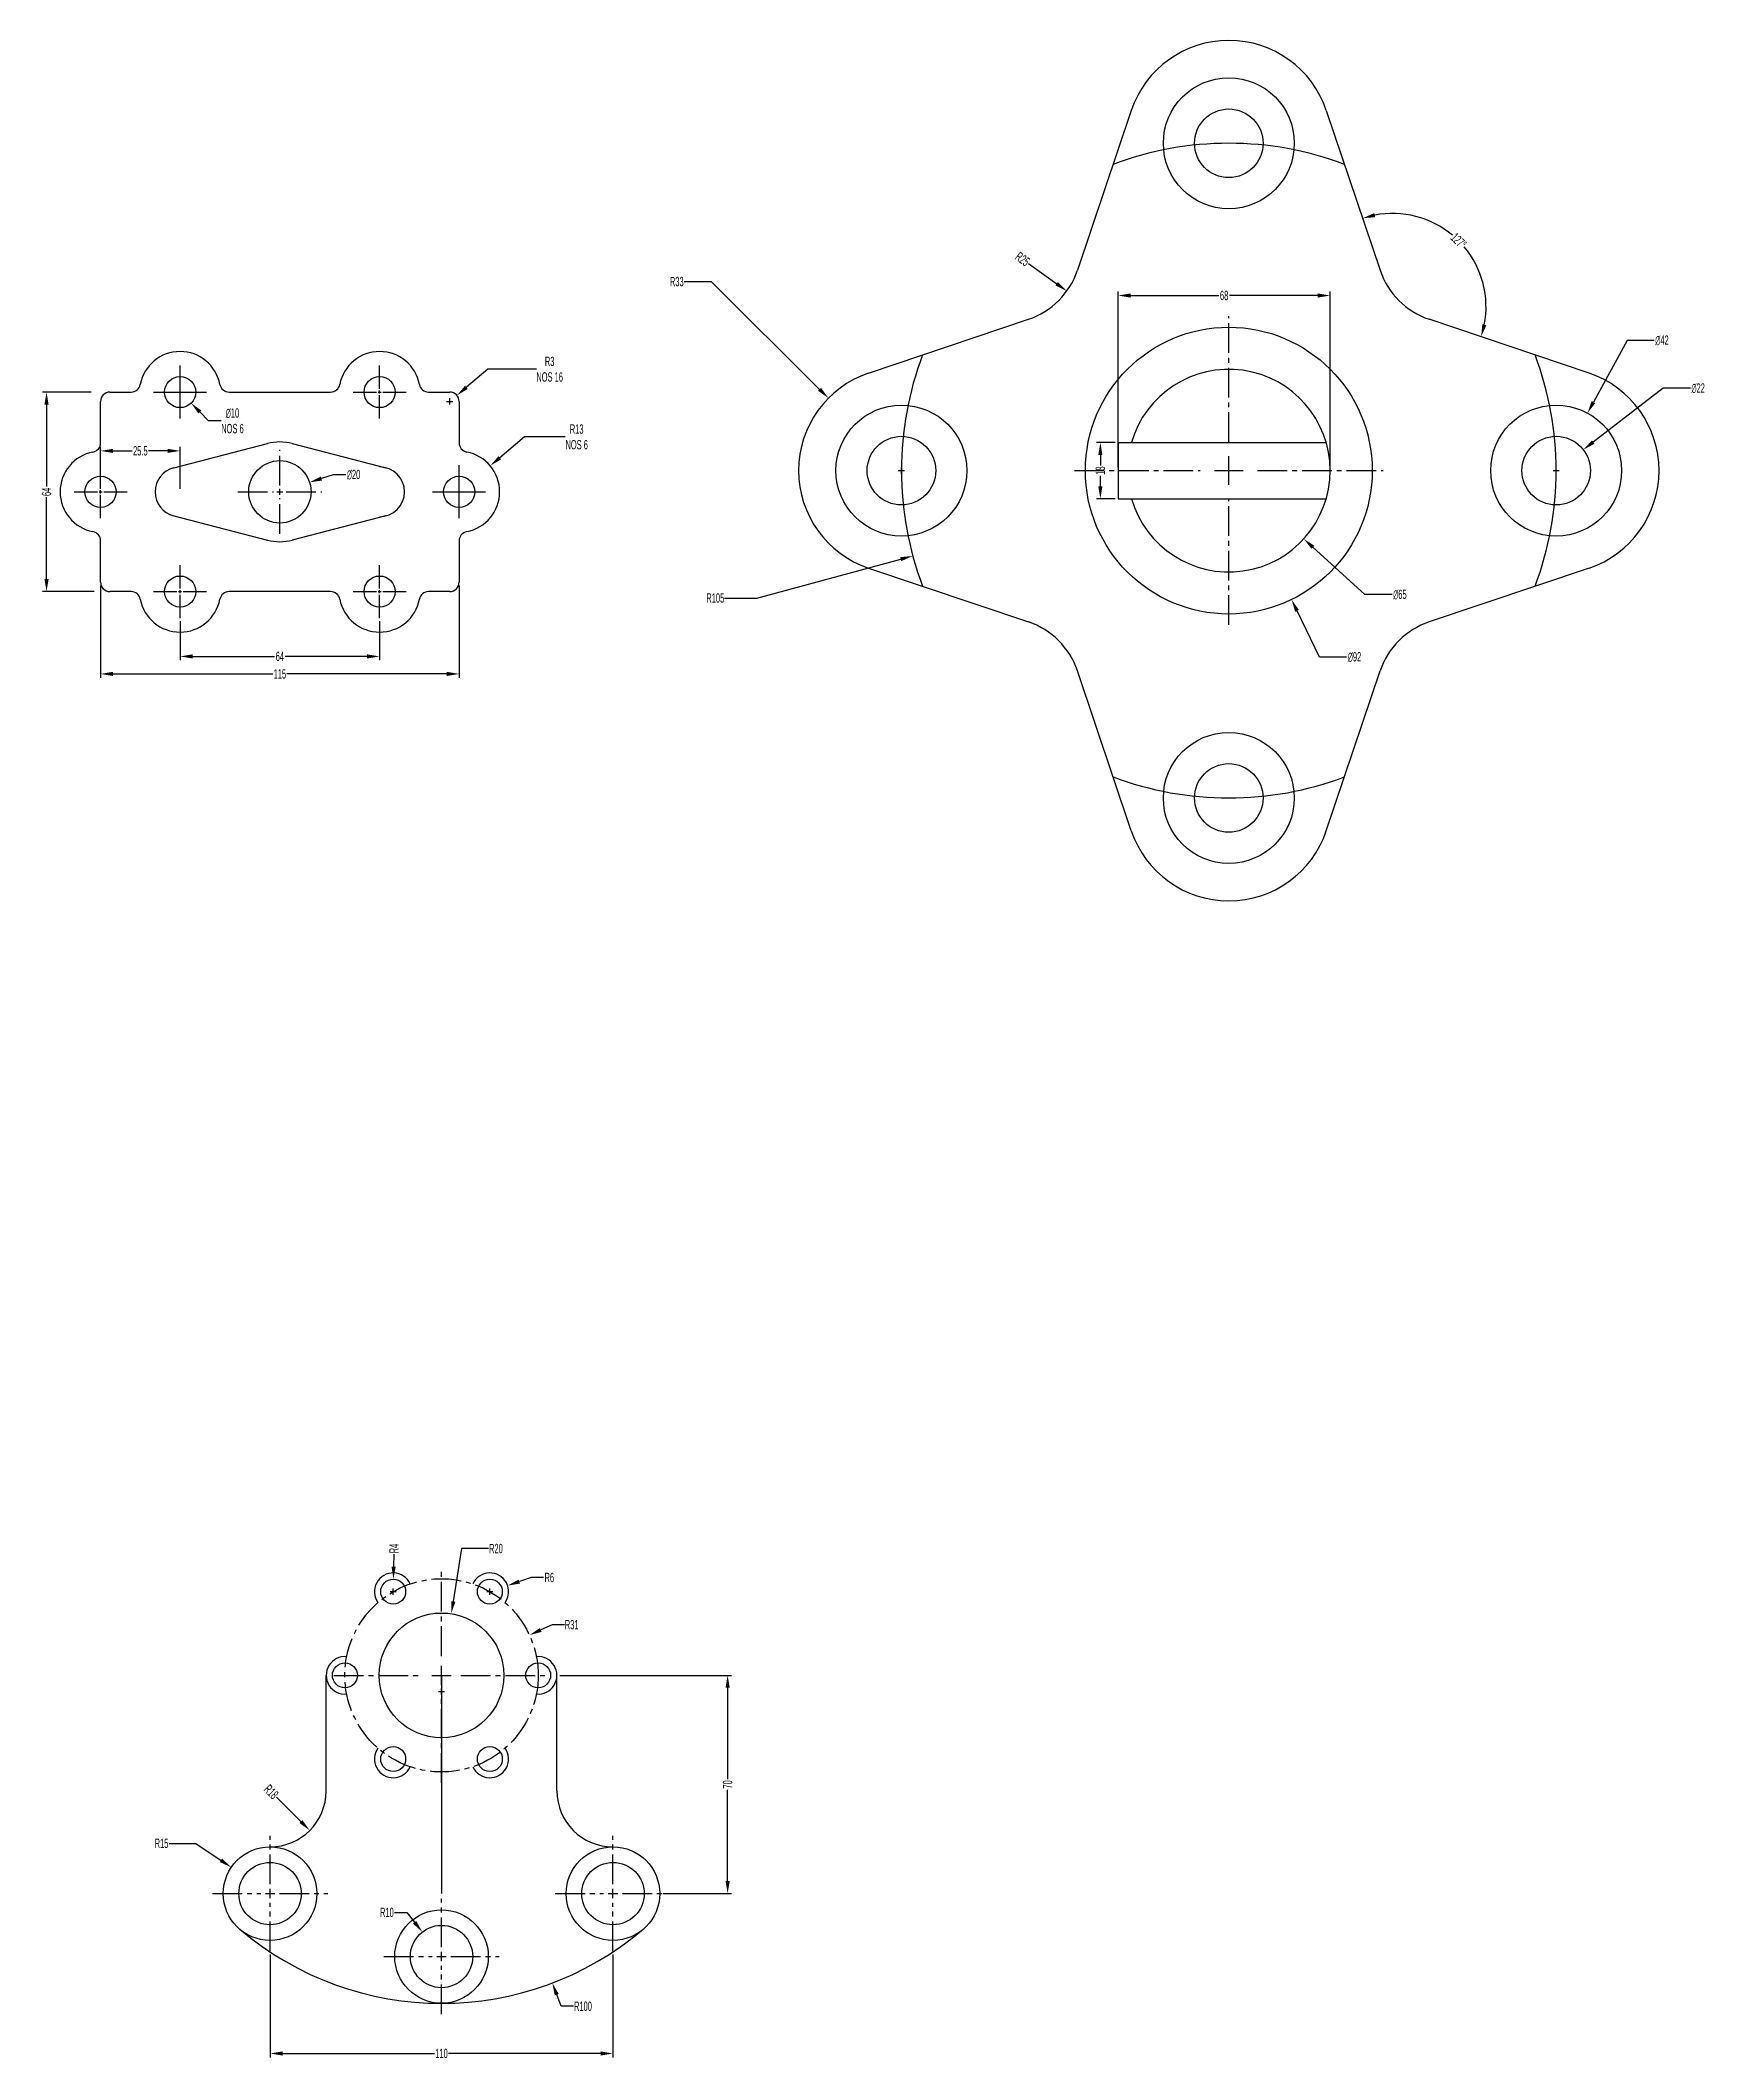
# Model space of a CAD drawing. Header units: millimetres. Extents: x 1568 to 31342, y 459 to 4403.
# Drawn here: x 5634 to 6170, y 1246 to 1893 of the extents above; entities that cross this region are included whole.
import ezdxf

# ---------------------------------------------------------------- set-up
doc = ezdxf.new("R2010")
doc.units = ezdxf.units.MM
doc.header["$LTSCALE"] = 0.5
doc.linetypes.add('CENTER2', pattern=[28.575, 19.05, -3.175, 3.175, -3.175])
doc.layers.add('centre line', color=3, linetype='CENTER2')
doc.layers.add('drawing', color=7, linetype='Continuous')
doc.styles.get("Standard").update_dxf_attribs({"font": 'arial.ttf', "width": 0.5})
doc.dimstyles.new('DARSHU2', dxfattribs={"dimtxt": 3, "dimasz": 4, "dimexe": 1.25, "dimexo": 1, "dimtad": 0, "dimtoh": 1, "dimdec": 1, "dimdsep": 46, "dimtxsty": 'Standard', "dimcen": 1, "dimclrd": 6, "dimclre": 6, "dimclrt": 6, "dimadec": 0, "dimazin": 0, "dimtfac": 1, "dimtdec": 1, "dimtofl": 0, "dimtmove": 0, "dimatfit": 3, "dimfxl": 1, "dimtfillclr": 256, "dimlwd": 25, "dimlwe": 25, "dimarcsym": 0})

msp = doc.modelspace()

# ---------------------------------------------------------------- blocks, each defined once
blk = doc.blocks.new('*U94')
at = {"layer": 'centre line', "color": 0, "linetype": 'CENTER2', "transparency": 16777216}
for p, q in [((0, 1), (0, 8.5)), ((-8.5, 0), (-1, 0)), ((1, 0), (8.5, 0)), ((0, -8.5), (0, -1))]:
    blk.add_line(p, q, dxfattribs=at)
at = {"layer": 'centre line', "color": 0, "linetype": 'Continuous', "transparency": 16777216}
for p, q in [((-0.5, 0), (0.5, 0)), ((0, -0.5), (0, 0.5))]:
    blk.add_line(p, q, dxfattribs=at)
blk = doc.blocks.new('*U95')
at = {"layer": 'centre line', "color": 0, "linetype": 'CENTER2', "transparency": 16777216}
for p, q in [((0, 1), (0, 8.5)), ((-8.5, 0), (-1, 0)), ((1, 0), (8.5, 0)), ((0, -8.5), (0, -1))]:
    blk.add_line(p, q, dxfattribs=at)
at = {"layer": 'centre line', "color": 0, "linetype": 'Continuous', "transparency": 16777216}
for p, q in [((-0.5, 0), (0.5, 0)), ((0, -0.5), (0, 0.5))]:
    blk.add_line(p, q, dxfattribs=at)
blk = doc.blocks.new('*U96')
at = {"layer": 'centre line', "color": 0, "linetype": 'CENTER2', "transparency": 16777216}
for p, q in [((0, 1), (0, 8.5)), ((-8.5, 0), (-1, 0)), ((1, 0), (8.5, 0)), ((0, -8.5), (0, -1))]:
    blk.add_line(p, q, dxfattribs=at)
at = {"layer": 'centre line', "color": 0, "linetype": 'Continuous', "transparency": 16777216}
for p, q in [((-0.5, 0), (0.5, 0)), ((0, -0.5), (0, 0.5))]:
    blk.add_line(p, q, dxfattribs=at)
blk = doc.blocks.new('*U97')
at = {"layer": 'centre line', "color": 0, "linetype": 'CENTER2', "transparency": 16777216}
for p, q in [((0, 2), (0, 13.5)), ((-13.5, 0), (-2, 0)), ((2, 0), (13.5, 0)), ((0, -13.5), (0, -2))]:
    blk.add_line(p, q, dxfattribs=at)
at = {"layer": 'centre line', "color": 0, "linetype": 'Continuous', "transparency": 16777216}
for p, q in [((-1, 0), (1, 0)), ((0, -1), (0, 1))]:
    blk.add_line(p, q, dxfattribs=at)
blk = doc.blocks.new('*U98')
at = {"layer": 'centre line', "color": 0, "linetype": 'CENTER2', "transparency": 16777216}
for p, q in [((0, 1), (0, 8.5)), ((-8.5, 0), (-1, 0)), ((1, 0), (8.5, 0)), ((0, -8.5), (0, -1))]:
    blk.add_line(p, q, dxfattribs=at)
at = {"layer": 'centre line', "color": 0, "linetype": 'Continuous', "transparency": 16777216}
for p, q in [((-0.5, 0), (0.5, 0)), ((0, -0.5), (0, 0.5))]:
    blk.add_line(p, q, dxfattribs=at)
blk = doc.blocks.new('*U99')
at = {"layer": 'centre line', "color": 0, "linetype": 'CENTER2', "transparency": 16777216}
for p, q in [((0, 1), (0, 8.5)), ((-8.5, 0), (-1, 0)), ((1, 0), (8.5, 0)), ((0, -8.5), (0, -1))]:
    blk.add_line(p, q, dxfattribs=at)
at = {"layer": 'centre line', "color": 0, "linetype": 'Continuous', "transparency": 16777216}
for p, q in [((-0.5, 0), (0.5, 0)), ((0, -0.5), (0, 0.5))]:
    blk.add_line(p, q, dxfattribs=at)
blk = doc.blocks.new('*U100')
at = {"layer": 'centre line', "color": 0, "linetype": 'CENTER2', "transparency": 16777216}
for p, q in [((0, 1), (0, 8.5)), ((-8.5, 0), (-1, 0)), ((1, 0), (8.5, 0)), ((0, -8.5), (0, -1))]:
    blk.add_line(p, q, dxfattribs=at)
at = {"layer": 'centre line', "color": 0, "linetype": 'Continuous', "transparency": 16777216}
for p, q in [((-0.5, 0), (0.5, 0)), ((0, -0.5), (0, 0.5))]:
    blk.add_line(p, q, dxfattribs=at)
blk = doc.blocks.new('*D101')
at = {"layer": 'centre line', "color": 6, "linetype": 'Continuous', "lineweight": 25, "transparency": 16777216}
for p, q in [((5650.73, 1780.56), (5635.12, 1780.56)), ((5636.37, 1776.56), (5636.37, 1750.26)), ((5636.37, 1720.56), (5636.37, 1746.86)), ((5651.61, 1716.56), (5635.12, 1716.56))]:
    blk.add_line(p, q, dxfattribs=at)
at = {"layer": 'centre line', "color": 6, "transparency": 16777216}
for points in [[(5635.7, 1776.56), (5637.03, 1776.56), (5636.37, 1780.56)], [(5635.7, 1720.56), (5637.03, 1720.56), (5636.37, 1716.56)]]:
    blk.add_solid(points, dxfattribs=at)
at = {"layer": 'Defpoints', "color": 0, "transparency": 16777216}
for p in [(5651.73, 1780.56), (5636.37, 1716.56), (5652.61, 1716.56)]:
    blk.add_point(p, dxfattribs=at)
at = {"layer": 'centre line', "color": 6, "transparency": 16777216, "insert": (5636.37, 1748.56), "char_height": 3, "attachment_point": 5, "rotation": 90}
blk.add_mtext('64', dxfattribs=at)
blk = doc.blocks.new('*D102')
at = {"layer": 'centre line', "color": 6, "linetype": 'Continuous', "lineweight": 25, "transparency": 16777216}
for p, q in [((5653.71, 1718.56), (5653.71, 1688.91)), ((5768.71, 1718.56), (5768.71, 1688.91)), ((5657.71, 1690.16), (5708.99, 1690.16)), ((5764.71, 1690.16), (5713.42, 1690.16))]:
    blk.add_line(p, q, dxfattribs=at)
at = {"layer": 'centre line', "color": 6, "transparency": 16777216}
for points in [[(5657.71, 1690.83), (5657.71, 1689.49), (5653.71, 1690.16)], [(5764.71, 1690.83), (5764.71, 1689.49), (5768.71, 1690.16)]]:
    blk.add_solid(points, dxfattribs=at)
at = {"layer": 'Defpoints', "color": 0, "transparency": 16777216}
for p in [(5653.71, 1719.56), (5768.71, 1719.56), (5768.71, 1690.16)]:
    blk.add_point(p, dxfattribs=at)
at = {"layer": 'centre line', "color": 6, "transparency": 16777216, "insert": (5711.21, 1690.16), "char_height": 3, "attachment_point": 5}
blk.add_mtext('115', dxfattribs=at)
blk = doc.blocks.new('*D103')
at = {"layer": 'centre line', "color": 6, "linetype": 'Continuous', "lineweight": 25, "transparency": 16777216}
for p, q in [((5679.21, 1707.06), (5679.21, 1694.52)), ((5743.21, 1707.06), (5743.21, 1694.52)), ((5683.21, 1695.77), (5709.51, 1695.77)), ((5739.21, 1695.77), (5712.91, 1695.77))]:
    blk.add_line(p, q, dxfattribs=at)
at = {"layer": 'centre line', "color": 6, "transparency": 16777216}
for points in [[(5683.21, 1696.44), (5683.21, 1695.11), (5679.21, 1695.77)], [(5739.21, 1696.44), (5739.21, 1695.11), (5743.21, 1695.77)]]:
    blk.add_solid(points, dxfattribs=at)
at = {"layer": 'Defpoints', "color": 0, "transparency": 16777216}
for p in [(5679.21, 1708.06), (5743.21, 1708.06), (5743.21, 1695.77)]:
    blk.add_point(p, dxfattribs=at)
at = {"layer": 'centre line', "color": 6, "transparency": 16777216, "insert": (5711.21, 1695.77), "char_height": 3, "attachment_point": 5}
blk.add_mtext('64', dxfattribs=at)
blk = doc.blocks.new('*D104')
at = {"layer": 'centre line', "color": 6, "lineweight": 25, "transparency": 16777216}
for p, q in [((5711.21, 1747.56), (5711.21, 1749.56)), ((5710.21, 1748.56), (5712.21, 1748.56))]:
    blk.add_line(p, q, dxfattribs=at)
at = {"layer": 'centre line', "color": 6, "linetype": 'Continuous', "lineweight": 25, "transparency": 16777216}
for p, q in [((5728.35, 1754.05), (5724.54, 1752.83)), ((5732.35, 1754.05), (5728.35, 1754.05))]:
    blk.add_line(p, q, dxfattribs=at)
at = {"layer": 'centre line', "color": 6, "transparency": 16777216}
blk.add_solid([(5724.34, 1753.46), (5724.74, 1752.19), (5720.73, 1751.61)], dxfattribs=at)
at = {"layer": 'Defpoints', "color": 0, "transparency": 16777216}
for p in [(5720.73, 1751.61), (5701.68, 1745.52)]:
    blk.add_point(p, dxfattribs=at)
at = {"layer": 'centre line', "color": 6, "transparency": 16777216, "insert": (5734.86, 1754.05), "char_height": 3, "attachment_point": 5}
blk.add_mtext('∅20', dxfattribs=at)
blk = doc.blocks.new('*D105')
at = {"layer": 'centre line', "color": 6, "linetype": 'Continuous', "lineweight": 25, "transparency": 16777216}
for p, q in [((5789.7, 1766.17), (5781.73, 1759.49)), ((5802.77, 1766.17), (5789.7, 1766.17))]:
    blk.add_line(p, q, dxfattribs=at)
at = {"layer": 'centre line', "color": 6, "lineweight": 25, "transparency": 16777216}
for p, q in [((5768.71, 1747.56), (5768.71, 1749.56)), ((5767.71, 1748.56), (5769.71, 1748.56))]:
    blk.add_line(p, q, dxfattribs=at)
at = {"layer": 'centre line', "color": 6, "transparency": 16777216}
blk.add_solid([(5781.3, 1760), (5782.16, 1758.98), (5778.67, 1756.92)], dxfattribs=at)
at = {"layer": 'Defpoints', "color": 0, "transparency": 16777216}
for p in [(5778.67, 1756.92), (5768.71, 1748.56)]:
    blk.add_point(p, dxfattribs=at)
at = {"layer": 'centre line', "color": 6, "transparency": 16777216, "insert": (5806.41, 1766.17), "char_height": 3, "attachment_point": 5}
blk.add_mtext('R13\\PNOS 6', dxfattribs=at)
blk = doc.blocks.new('*D106')
at = {"layer": 'centre line', "color": 6, "linetype": 'Continuous', "lineweight": 25, "transparency": 16777216}
for p, q in [((5777.92, 1787.9), (5771.05, 1782.09)), ((5793.51, 1787.9), (5777.92, 1787.9))]:
    blk.add_line(p, q, dxfattribs=at)
at = {"layer": 'centre line', "color": 6, "lineweight": 25, "transparency": 16777216}
for p, q in [((5764.71, 1777.56), (5766.71, 1777.56)), ((5765.71, 1776.56), (5765.71, 1778.56))]:
    blk.add_line(p, q, dxfattribs=at)
at = {"layer": 'centre line', "color": 6, "transparency": 16777216}
blk.add_solid([(5770.62, 1782.6), (5771.48, 1781.58), (5768, 1779.5)], dxfattribs=at)
at = {"layer": 'Defpoints', "color": 0, "transparency": 16777216}
for p in [(5765.71, 1777.56), (5768, 1779.5)]:
    blk.add_point(p, dxfattribs=at)
at = {"layer": 'centre line', "color": 6, "transparency": 16777216, "insert": (5797.74, 1787.9), "char_height": 3, "attachment_point": 5}
blk.add_mtext('R3\\PNOS 16', dxfattribs=at)
blk = doc.blocks.new('*D107')
at = {"layer": 'centre line', "color": 6, "lineweight": 25, "transparency": 16777216}
for p, q in [((5679.21, 1779.56), (5679.21, 1781.56)), ((5678.21, 1780.56), (5680.21, 1780.56))]:
    blk.add_line(p, q, dxfattribs=at)
at = {"layer": 'centre line', "color": 6, "linetype": 'Continuous', "lineweight": 25, "transparency": 16777216}
for p, q in [((5688.37, 1771.34), (5685.55, 1774.18)), ((5692.37, 1771.34), (5688.37, 1771.34))]:
    blk.add_line(p, q, dxfattribs=at)
at = {"layer": 'centre line', "color": 6, "transparency": 16777216}
blk.add_solid([(5686.02, 1774.65), (5685.08, 1773.71), (5682.73, 1777.02)], dxfattribs=at)
at = {"layer": 'Defpoints', "color": 0, "transparency": 16777216}
for p in [(5675.68, 1784.11), (5682.73, 1777.02)]:
    blk.add_point(p, dxfattribs=at)
at = {"layer": 'centre line', "color": 6, "transparency": 16777216, "insert": (5696.01, 1771.34), "char_height": 3, "attachment_point": 5}
blk.add_mtext('∅10\\PNOS 6', dxfattribs=at)
blk = doc.blocks.new('*D108')
at = {"layer": 'centre line', "color": 6, "linetype": 'Continuous', "lineweight": 25, "transparency": 16777216}
for p, q in [((5653.71, 1749.56), (5653.71, 1762.95)), ((5679.21, 1749.56), (5679.21, 1762.95)), ((5657.71, 1761.7), (5663.87, 1761.7)), ((5675.21, 1761.7), (5669.05, 1761.7))]:
    blk.add_line(p, q, dxfattribs=at)
at = {"layer": 'centre line', "color": 6, "transparency": 16777216}
for points in [[(5657.71, 1762.36), (5657.71, 1761.03), (5653.71, 1761.7)], [(5675.21, 1762.36), (5675.21, 1761.03), (5679.21, 1761.7)]]:
    blk.add_solid(points, dxfattribs=at)
at = {"layer": 'Defpoints', "color": 0, "transparency": 16777216}
for p in [(5679.21, 1761.7), (5653.71, 1748.56), (5679.21, 1748.56)]:
    blk.add_point(p, dxfattribs=at)
at = {"layer": 'centre line', "color": 6, "transparency": 16777216, "insert": (5666.46, 1761.7), "char_height": 3, "attachment_point": 5}
blk.add_mtext('25.5', dxfattribs=at)
blk = doc.blocks.new('*U109')
at = {"layer": 'centre line', "color": 0, "linetype": 'CENTER2', "transparency": 16777216}
for p, q in [((0, 9.2), (0, 49.5)), ((-49.5, 0), (-9.2, 0)), ((9.2, 0), (49.5, 0)), ((0, -49.5), (0, -9.2))]:
    blk.add_line(p, q, dxfattribs=at)
at = {"layer": 'centre line', "color": 0, "linetype": 'Continuous', "transparency": 16777216}
for p, q in [((-4.6, 0), (4.6, 0)), ((0, -4.6), (0, 4.6))]:
    blk.add_line(p, q, dxfattribs=at)
blk = doc.blocks.new('*D110')
at = {"layer": 'centre line', "color": 6, "linetype": 'Continuous', "lineweight": 25, "transparency": 16777216}
for p, q in [((5980.08, 1756.37), (5980.08, 1812.78)), ((5984.08, 1811.53), (6012.37, 1811.53)), ((6044.08, 1811.53), (6015.78, 1811.53)), ((6048.08, 1756.37), (6048.08, 1812.78))]:
    blk.add_line(p, q, dxfattribs=at)
at = {"layer": 'centre line', "color": 6, "transparency": 16777216}
for points in [[(5984.08, 1812.2), (5984.08, 1810.86), (5980.08, 1811.53)], [(6044.08, 1812.2), (6044.08, 1810.86), (6048.08, 1811.53)]]:
    blk.add_solid(points, dxfattribs=at)
at = {"layer": 'Defpoints', "color": 0, "transparency": 16777216}
for p in [(6048.08, 1811.53), (5980.08, 1755.37), (6048.08, 1755.37)]:
    blk.add_point(p, dxfattribs=at)
at = {"layer": 'centre line', "color": 6, "transparency": 16777216, "insert": (6014.08, 1811.53), "char_height": 3, "attachment_point": 5}
blk.add_mtext('68', dxfattribs=at)
blk = doc.blocks.new('*D111')
at = {"layer": 'centre line', "color": 6, "linetype": 'Continuous', "lineweight": 25, "transparency": 16777216}
for p, q in [((5979.08, 1764.37), (5973.13, 1764.37)), ((5974.38, 1760.37), (5974.38, 1757)), ((5974.38, 1750.37), (5974.38, 1753.74)), ((5979.08, 1746.37), (5973.13, 1746.37))]:
    blk.add_line(p, q, dxfattribs=at)
at = {"layer": 'centre line', "color": 6, "transparency": 16777216}
for points in [[(5973.71, 1760.37), (5975.05, 1760.37), (5974.38, 1764.37)], [(5973.71, 1750.37), (5975.05, 1750.37), (5974.38, 1746.37)]]:
    blk.add_solid(points, dxfattribs=at)
at = {"layer": 'Defpoints', "color": 0, "transparency": 16777216}
for p in [(5980.08, 1764.37), (5974.38, 1746.37), (5980.08, 1746.37)]:
    blk.add_point(p, dxfattribs=at)
at = {"layer": 'centre line', "color": 6, "transparency": 16777216, "insert": (5974.38, 1755.37), "char_height": 3, "attachment_point": 5, "rotation": 90}
blk.add_mtext('18', dxfattribs=at)
blk = doc.blocks.new('*D112')
at = {"layer": 'centre line', "color": 6, "linetype": 'Continuous', "lineweight": 25, "transparency": 16777216}
for p, q in [((6143.32, 1797.12), (6132.53, 1777.33)), ((6152.01, 1797.12), (6143.32, 1797.12))]:
    blk.add_line(p, q, dxfattribs=at)
at = {"layer": 'centre line', "color": 6, "lineweight": 25, "transparency": 16777216}
for p, q in [((6119.58, 1755.37), (6121.58, 1755.37)), ((6120.58, 1754.37), (6120.58, 1756.37))]:
    blk.add_line(p, q, dxfattribs=at)
at = {"layer": 'centre line', "color": 6, "transparency": 16777216}
blk.add_solid([(6131.95, 1777.65), (6133.12, 1777.01), (6130.62, 1773.81)], dxfattribs=at)
at = {"layer": 'Defpoints', "color": 0, "transparency": 16777216}
for p in [(6130.62, 1773.81), (6110.53, 1736.93)]:
    blk.add_point(p, dxfattribs=at)
at = {"layer": 'centre line', "color": 6, "transparency": 16777216, "insert": (6154.52, 1797.12), "char_height": 3, "attachment_point": 5}
blk.add_mtext('∅42', dxfattribs=at)
blk = doc.blocks.new('*D113')
at = {"layer": 'centre line', "color": 6, "linetype": 'Continuous', "lineweight": 25, "transparency": 16777216}
for p, q in [((6154.91, 1781.78), (6132.47, 1764.52)), ((6163.61, 1781.78), (6154.91, 1781.78))]:
    blk.add_line(p, q, dxfattribs=at)
at = {"layer": 'centre line', "color": 6, "lineweight": 25, "transparency": 16777216}
for p, q in [((6119.58, 1755.37), (6121.58, 1755.37)), ((6120.58, 1754.37), (6120.58, 1756.37))]:
    blk.add_line(p, q, dxfattribs=at)
at = {"layer": 'centre line', "color": 6, "transparency": 16777216}
blk.add_solid([(6132.06, 1765.04), (6132.87, 1763.99), (6129.3, 1762.08)], dxfattribs=at)
at = {"layer": 'Defpoints', "color": 0, "transparency": 16777216}
for p in [(6129.3, 1762.08), (6111.86, 1748.67)]:
    blk.add_point(p, dxfattribs=at)
at = {"layer": 'centre line', "color": 6, "transparency": 16777216, "insert": (6166.12, 1781.78), "char_height": 3, "attachment_point": 5}
blk.add_mtext('∅22', dxfattribs=at)
blk = doc.blocks.new('*D114')
at = {"layer": 'centre line', "color": 6, "lineweight": 25, "transparency": 16777216}
for p, q in [((6014.58, 1755.37), (6016.58, 1755.37)), ((6015.58, 1754.37), (6015.58, 1756.37))]:
    blk.add_line(p, q, dxfattribs=at)
at = {"layer": 'centre line', "color": 6, "linetype": 'Continuous', "lineweight": 25, "transparency": 16777216}
for p, q in [((6059.22, 1715.59), (6042.56, 1730.79)), ((6067.94, 1715.59), (6059.22, 1715.59))]:
    blk.add_line(p, q, dxfattribs=at)
at = {"layer": 'centre line', "color": 6, "transparency": 16777216}
blk.add_solid([(6043, 1731.28), (6042.11, 1730.29), (6039.6, 1733.48)], dxfattribs=at)
at = {"layer": 'Defpoints', "color": 0, "transparency": 16777216}
for p in [(5991.56, 1777.26), (6039.6, 1733.48)]:
    blk.add_point(p, dxfattribs=at)
at = {"layer": 'centre line', "color": 6, "transparency": 16777216, "insert": (6070.46, 1715.59), "char_height": 3, "attachment_point": 5}
blk.add_mtext('∅65', dxfattribs=at)
blk = doc.blocks.new('*D115')
at = {"layer": 'centre line', "color": 6, "lineweight": 25, "transparency": 16777216}
for p, q in [((6014.58, 1755.37), (6016.58, 1755.37)), ((6015.58, 1754.37), (6015.58, 1756.37))]:
    blk.add_line(p, q, dxfattribs=at)
at = {"layer": 'centre line', "color": 6, "linetype": 'Continuous', "lineweight": 25, "transparency": 16777216}
for p, q in [((6044.68, 1695.55), (6037.45, 1710.41)), ((6053.38, 1695.55), (6044.68, 1695.55))]:
    blk.add_line(p, q, dxfattribs=at)
at = {"layer": 'centre line', "color": 6, "transparency": 16777216}
blk.add_solid([(6038.05, 1710.7), (6036.85, 1710.12), (6035.7, 1714.01)], dxfattribs=at)
at = {"layer": 'Defpoints', "color": 0, "transparency": 16777216}
for p in [(5995.45, 1796.74), (6035.7, 1714.01)]:
    blk.add_point(p, dxfattribs=at)
at = {"layer": 'centre line', "color": 6, "transparency": 16777216, "insert": (6055.89, 1695.55), "char_height": 3, "attachment_point": 5}
blk.add_mtext('∅92', dxfattribs=at)
blk = doc.blocks.new('*D116')
at = {"layer": 'centre line', "color": 6, "linetype": 'Continuous', "lineweight": 25, "transparency": 16777216}
for p, q in [((5840.94, 1815.99), (5849.53, 1815.99)), ((5849.53, 1815.99), (5884.32, 1781.44))]:
    blk.add_line(p, q, dxfattribs=at)
at = {"layer": 'centre line', "color": 6, "lineweight": 25, "transparency": 16777216}
for p, q in [((5909.58, 1755.37), (5911.58, 1755.37)), ((5910.58, 1754.37), (5910.58, 1756.37))]:
    blk.add_line(p, q, dxfattribs=at)
at = {"layer": 'centre line', "color": 6, "transparency": 16777216}
blk.add_solid([(5884.79, 1781.92), (5883.85, 1780.97), (5887.16, 1778.62)], dxfattribs=at)
at = {"layer": 'Defpoints', "color": 0, "transparency": 16777216}
for p in [(5887.16, 1778.62), (5910.58, 1755.37)]:
    blk.add_point(p, dxfattribs=at)
at = {"layer": 'centre line', "color": 6, "transparency": 16777216, "insert": (5838.52, 1815.99), "char_height": 3, "attachment_point": 5}
blk.add_mtext('R33', dxfattribs=at)
blk = doc.blocks.new('*D117')
at = {"layer": 'centre line', "color": 6, "lineweight": 25, "transparency": 16777216}
for p, q in [((6014.58, 1755.37), (6016.58, 1755.37)), ((6015.58, 1754.37), (6015.58, 1756.37))]:
    blk.add_line(p, q, dxfattribs=at)
at = {"layer": 'centre line', "color": 6, "linetype": 'Continuous', "lineweight": 25, "transparency": 16777216}
for p, q in [((5864.19, 1714.5), (5910.35, 1726.96)), ((5853.87, 1714.5), (5864.19, 1714.5))]:
    blk.add_line(p, q, dxfattribs=at)
at = {"layer": 'centre line', "color": 6, "transparency": 16777216}
blk.add_solid([(5910.17, 1727.6), (5910.52, 1726.32), (5914.21, 1728)], dxfattribs=at)
at = {"layer": 'Defpoints', "color": 0, "transparency": 16777216}
for p in [(6015.58, 1755.37), (5914.21, 1728)]:
    blk.add_point(p, dxfattribs=at)
at = {"layer": 'centre line', "color": 6, "transparency": 16777216, "insert": (5850.87, 1714.5), "char_height": 3, "attachment_point": 5}
blk.add_mtext('R105', dxfattribs=at)
blk = doc.blocks.new('*D118')
at = {"layer": 'centre line', "color": 6, "linetype": 'Continuous', "lineweight": 25, "transparency": 16777216}
blk.add_line((5951.37, 1821.81), (5960.37, 1815.31), dxfattribs=at)
at = {"layer": 'centre line', "color": 6, "transparency": 16777216}
blk.add_solid([(5960.76, 1815.85), (5959.98, 1814.77), (5963.61, 1812.97)], dxfattribs=at)
at = {"layer": 'Defpoints', "color": 0, "transparency": 16777216}
for p in [(5943.34, 1827.61), (5963.61, 1812.97)]:
    blk.add_point(p, dxfattribs=at)
at = {"layer": 'centre line', "color": 6, "transparency": 16777216, "insert": (5949.41, 1823.23), "char_height": 3, "attachment_point": 5, "rotation": 324.15537}
blk.add_mtext('R25', dxfattribs=at)
blk = doc.blocks.new('*D119')
at = {"layer": 'centre line', "color": 6, "linetype": 'Continuous', "lineweight": 25, "transparency": 16777216}
for start, end in [(49.9874, 100.96669), (349.03331, 40.0126)]:
    blk.add_arc((6068.08, 1807.87), 30, start, end, dxfattribs=at)
at = {"layer": 'centre line', "color": 6, "transparency": 16777216}
for points in [[(6062.54, 1836.68), (6062.2, 1837.97), (6058.5, 1836.31)], [(6098.18, 1801.99), (6096.89, 1802.33), (6096.51, 1798.3)]]:
    blk.add_solid(points, dxfattribs=at)
at = {"layer": 'Defpoints', "color": 0, "transparency": 16777216}
for p in [(6046.85, 1870.9), (6064.12, 1819.63), (6095.53, 1819.98), (6079.83, 1803.91), (6131.11, 1786.65)]:
    blk.add_point(p, dxfattribs=at)
at = {"layer": 'centre line', "color": 6, "transparency": 16777216, "insert": (6089.29, 1829.09), "char_height": 3, "attachment_point": 5, "rotation": 315}
blk.add_mtext('127°', dxfattribs=at)
blk = doc.blocks.new('*U202')
at = {"layer": 'drawing', "color": 0, "linetype": 'CENTER2', "transparency": 16777216}
for p, q in [((0, 6.2), (0, 34.5)), ((-34.5, 0), (-6.2, 0)), ((6.2, 0), (34.5, 0)), ((0, -34.5), (0, -6.2))]:
    blk.add_line(p, q, dxfattribs=at)
at = {"layer": 'drawing', "color": 0, "linetype": 'Continuous', "transparency": 16777216}
for p, q in [((-3.1, 0), (3.1, 0)), ((0, -3.1), (0, 3.1))]:
    blk.add_line(p, q, dxfattribs=at)
blk = doc.blocks.new('*U203')
at = {"layer": 'centre line', "color": 0, "linetype": 'CENTER2', "transparency": 16777216}
for p, q in [((0, 3), (0, 18.5)), ((-18.5, 0), (-3, 0)), ((3, 0), (18.5, 0)), ((0, -18.5), (0, -3))]:
    blk.add_line(p, q, dxfattribs=at)
at = {"layer": 'centre line', "color": 0, "linetype": 'Continuous', "transparency": 16777216}
for p, q in [((-1.5, 0), (1.5, 0)), ((0, -1.5), (0, 1.5))]:
    blk.add_line(p, q, dxfattribs=at)
blk = doc.blocks.new('*U204')
at = {"layer": 'centre line', "color": 0, "linetype": 'CENTER2', "transparency": 16777216}
for p, q in [((0, 3), (0, 18.5)), ((-18.5, 0), (-3, 0)), ((3, 0), (18.5, 0)), ((0, -18.5), (0, -3))]:
    blk.add_line(p, q, dxfattribs=at)
at = {"layer": 'centre line', "color": 0, "linetype": 'Continuous', "transparency": 16777216}
for p, q in [((-1.5, 0), (1.5, 0)), ((0, -1.5), (0, 1.5))]:
    blk.add_line(p, q, dxfattribs=at)
blk = doc.blocks.new('*U205')
at = {"layer": 'centre line', "color": 0, "linetype": 'CENTER2', "transparency": 16777216}
for p, q in [((0, 3), (0, 18.5)), ((-18.5, 0), (-3, 0)), ((3, 0), (18.5, 0)), ((0, -18.5), (0, -3))]:
    blk.add_line(p, q, dxfattribs=at)
at = {"layer": 'centre line', "color": 0, "linetype": 'Continuous', "transparency": 16777216}
for p, q in [((-1.5, 0), (1.5, 0)), ((0, -1.5), (0, 1.5))]:
    blk.add_line(p, q, dxfattribs=at)
blk = doc.blocks.new('*D206')
at = {"layer": 'centre line', "color": 6, "linetype": 'Continuous', "lineweight": 25, "transparency": 16777216}
for p, q in [((5801.06, 1368.94), (5856.08, 1368.94)), ((5854.83, 1364.94), (5854.83, 1335.63)), ((5854.83, 1302.94), (5854.83, 1332.25)), ((5834.06, 1298.94), (5856.08, 1298.94))]:
    blk.add_line(p, q, dxfattribs=at)
at = {"layer": 'centre line', "color": 6, "transparency": 16777216}
for points in [[(5854.16, 1364.94), (5855.5, 1364.94), (5854.83, 1368.94)], [(5854.16, 1302.94), (5855.5, 1302.94), (5854.83, 1298.94)]]:
    blk.add_solid(points, dxfattribs=at)
at = {"layer": 'Defpoints', "color": 0, "transparency": 16777216}
for p in [(5800.06, 1368.94), (5833.06, 1298.94), (5854.83, 1298.94)]:
    blk.add_point(p, dxfattribs=at)
at = {"layer": 'centre line', "color": 6, "transparency": 16777216, "insert": (5854.83, 1333.94), "char_height": 3, "attachment_point": 5, "rotation": 90}
blk.add_mtext('70', dxfattribs=at)
blk = doc.blocks.new('*D207')
at = {"layer": 'centre line', "color": 6, "linetype": 'Continuous', "lineweight": 25, "transparency": 16777216}
for p, q in [((5708.06, 1279.44), (5708.06, 1246.4)), ((5818.06, 1279.44), (5818.06, 1246.4)), ((5712.06, 1247.65), (5760.85, 1247.65)), ((5814.06, 1247.65), (5765.27, 1247.65))]:
    blk.add_line(p, q, dxfattribs=at)
at = {"layer": 'centre line', "color": 6, "transparency": 16777216}
for points in [[(5712.06, 1248.31), (5712.06, 1246.98), (5708.06, 1247.65)], [(5814.06, 1248.31), (5814.06, 1246.98), (5818.06, 1247.65)]]:
    blk.add_solid(points, dxfattribs=at)
at = {"layer": 'Defpoints', "color": 0, "transparency": 16777216}
for p in [(5708.06, 1280.44), (5818.06, 1280.44), (5818.06, 1247.65)]:
    blk.add_point(p, dxfattribs=at)
at = {"layer": 'centre line', "color": 6, "transparency": 16777216, "insert": (5763.06, 1247.65), "char_height": 3, "attachment_point": 5}
blk.add_mtext('110', dxfattribs=at)
blk = doc.blocks.new('*D208')
at = {"layer": 'centre line', "color": 6, "linetype": 'Continuous', "lineweight": 25, "transparency": 16777216}
for p, q in [((5791.81, 1400.31), (5788.02, 1399.02)), ((5795.81, 1400.31), (5791.81, 1400.31))]:
    blk.add_line(p, q, dxfattribs=at)
at = {"layer": 'centre line', "color": 6, "lineweight": 25, "transparency": 16777216}
for p, q in [((5777.56, 1395.78), (5779.56, 1395.78)), ((5778.56, 1394.78), (5778.56, 1396.78))]:
    blk.add_line(p, q, dxfattribs=at)
at = {"layer": 'centre line', "color": 6, "transparency": 16777216}
blk.add_solid([(5787.81, 1399.65), (5788.24, 1398.39), (5784.24, 1397.72)], dxfattribs=at)
at = {"layer": 'Defpoints', "color": 0, "transparency": 16777216}
for p in [(5778.56, 1395.78), (5784.24, 1397.72)]:
    blk.add_point(p, dxfattribs=at)
at = {"layer": 'centre line', "color": 6, "transparency": 16777216, "insert": (5797.64, 1400.31), "char_height": 3, "attachment_point": 5}
blk.add_mtext('R6', dxfattribs=at)
blk = doc.blocks.new('*D209')
at = {"layer": 'centre line', "color": 6, "linetype": 'Continuous', "lineweight": 25, "transparency": 16777216}
blk.add_line((5747.77, 1407.78), (5747.7, 1403.78), dxfattribs=at)
at = {"layer": 'centre line', "color": 6, "lineweight": 25, "transparency": 16777216}
for p, q in [((5746.56, 1395.78), (5748.56, 1395.78)), ((5747.56, 1394.78), (5747.56, 1396.78))]:
    blk.add_line(p, q, dxfattribs=at)
at = {"layer": 'centre line', "color": 6, "transparency": 16777216}
blk.add_solid([(5747.03, 1403.79), (5748.36, 1403.77), (5747.63, 1399.78)], dxfattribs=at)
at = {"layer": 'Defpoints', "color": 0, "transparency": 16777216}
for p in [(5747.63, 1399.78), (5747.56, 1395.78)]:
    blk.add_point(p, dxfattribs=at)
at = {"layer": 'centre line', "color": 6, "transparency": 16777216, "insert": (5747.8, 1409.61), "char_height": 3, "attachment_point": 5, "rotation": 89.02033}
blk.add_mtext('R4', dxfattribs=at)
blk = doc.blocks.new('*D210')
at = {"layer": 'centre line', "color": 6, "linetype": 'Continuous', "lineweight": 25, "transparency": 16777216}
for p, q in [((5798.53, 1385.16), (5794.89, 1383.49)), ((5802.53, 1385.16), (5798.53, 1385.16))]:
    blk.add_line(p, q, dxfattribs=at)
at = {"layer": 'centre line', "color": 6, "lineweight": 25, "transparency": 16777216}
for p, q in [((5762.06, 1368.94), (5764.06, 1368.94)), ((5763.06, 1367.94), (5763.06, 1369.94))]:
    blk.add_line(p, q, dxfattribs=at)
at = {"layer": 'centre line', "color": 6, "transparency": 16777216}
blk.add_solid([(5794.61, 1384.1), (5795.17, 1382.89), (5791.25, 1381.83)], dxfattribs=at)
at = {"layer": 'Defpoints', "color": 0, "transparency": 16777216}
for p in [(5791.25, 1381.83), (5763.06, 1368.94)]:
    blk.add_point(p, dxfattribs=at)
at = {"layer": 'centre line', "color": 6, "transparency": 16777216, "insert": (5804.8, 1385.16), "char_height": 3, "attachment_point": 5}
blk.add_mtext('R31', dxfattribs=at)
blk = doc.blocks.new('*D211')
at = {"layer": 'centre line', "color": 6, "linetype": 'Continuous', "lineweight": 25, "transparency": 16777216}
for p, q in [((5769.51, 1409.59), (5766.82, 1392.64)), ((5778.1, 1409.59), (5769.51, 1409.59))]:
    blk.add_line(p, q, dxfattribs=at)
at = {"layer": 'centre line', "color": 6, "lineweight": 25, "transparency": 16777216}
for p, q in [((5762.06, 1368.94), (5764.06, 1368.94)), ((5763.06, 1367.94), (5763.06, 1369.94))]:
    blk.add_line(p, q, dxfattribs=at)
at = {"layer": 'centre line', "color": 6, "transparency": 16777216}
blk.add_solid([(5766.16, 1392.74), (5767.48, 1392.53), (5766.19, 1388.69)], dxfattribs=at)
at = {"layer": 'Defpoints', "color": 0, "transparency": 16777216}
for p in [(5766.19, 1388.69), (5763.06, 1368.94)]:
    blk.add_point(p, dxfattribs=at)
at = {"layer": 'centre line', "color": 6, "transparency": 16777216, "insert": (5780.51, 1409.59), "char_height": 3, "attachment_point": 5}
blk.add_mtext('R20', dxfattribs=at)
blk = doc.blocks.new('*D212')
at = {"layer": 'centre line', "color": 6, "linetype": 'Continuous', "lineweight": 25, "transparency": 16777216}
blk.add_line((5710.12, 1329.88), (5717.96, 1322.04), dxfattribs=at)
at = {"layer": 'centre line', "color": 6, "transparency": 16777216}
blk.add_solid([(5718.43, 1322.51), (5717.49, 1321.56), (5720.79, 1319.21)], dxfattribs=at)
at = {"layer": 'Defpoints', "color": 0, "transparency": 16777216}
for p in [(5708.06, 1331.94), (5720.79, 1319.21)]:
    blk.add_point(p, dxfattribs=at)
at = {"layer": 'centre line', "color": 6, "transparency": 16777216, "insert": (5708.41, 1331.59), "char_height": 3, "attachment_point": 5, "rotation": 315}
blk.add_mtext('R18', dxfattribs=at)
blk = doc.blocks.new('*D213')
at = {"layer": 'centre line', "color": 6, "linetype": 'Continuous', "lineweight": 25, "transparency": 16777216}
for p, q in [((5675.69, 1315.04), (5684.28, 1315.04)), ((5684.28, 1315.04), (5692.33, 1309.59))]:
    blk.add_line(p, q, dxfattribs=at)
at = {"layer": 'centre line', "color": 6, "lineweight": 25, "transparency": 16777216}
for p, q in [((5707.06, 1298.94), (5709.06, 1298.94)), ((5708.06, 1297.94), (5708.06, 1299.94))]:
    blk.add_line(p, q, dxfattribs=at)
at = {"layer": 'centre line', "color": 6, "transparency": 16777216}
blk.add_solid([(5692.7, 1310.14), (5691.95, 1309.04), (5695.64, 1307.35)], dxfattribs=at)
at = {"layer": 'Defpoints', "color": 0, "transparency": 16777216}
for p in [(5695.64, 1307.35), (5708.06, 1298.94)]:
    blk.add_point(p, dxfattribs=at)
at = {"layer": 'centre line', "color": 6, "transparency": 16777216, "insert": (5673.26, 1315.04), "char_height": 3, "attachment_point": 5}
blk.add_mtext('R15', dxfattribs=at)
blk = doc.blocks.new('*D214')
at = {"layer": 'centre line', "color": 6, "linetype": 'Continuous', "lineweight": 25, "transparency": 16777216}
for p, q in [((5747.95, 1292.9), (5751.95, 1292.9)), ((5751.95, 1292.9), (5754.42, 1289.76))]:
    blk.add_line(p, q, dxfattribs=at)
at = {"layer": 'centre line', "color": 6, "lineweight": 25, "transparency": 16777216}
for p, q in [((5762.06, 1278.74), (5764.06, 1278.74)), ((5763.06, 1277.74), (5763.06, 1279.74))]:
    blk.add_line(p, q, dxfattribs=at)
at = {"layer": 'centre line', "color": 6, "transparency": 16777216}
blk.add_solid([(5754.94, 1290.17), (5753.89, 1289.34), (5756.89, 1286.61)], dxfattribs=at)
at = {"layer": 'Defpoints', "color": 0, "transparency": 16777216}
for p in [(5756.89, 1286.61), (5763.06, 1278.74)]:
    blk.add_point(p, dxfattribs=at)
at = {"layer": 'centre line', "color": 6, "transparency": 16777216, "insert": (5745.53, 1292.9), "char_height": 3, "attachment_point": 5}
blk.add_mtext('R10', dxfattribs=at)
blk = doc.blocks.new('*D215')
at = {"layer": 'centre line', "color": 6, "lineweight": 25, "transparency": 16777216}
for p, q in [((5762.06, 1363.74), (5764.06, 1363.74)), ((5763.06, 1362.74), (5763.06, 1364.74))]:
    blk.add_line(p, q, dxfattribs=at)
at = {"layer": 'centre line', "color": 6, "linetype": 'Continuous', "lineweight": 25, "transparency": 16777216}
for p, q in [((5801.43, 1262.79), (5800.01, 1266.53)), ((5805.43, 1262.79), (5801.43, 1262.79))]:
    blk.add_line(p, q, dxfattribs=at)
at = {"layer": 'centre line', "color": 6, "transparency": 16777216}
blk.add_solid([(5800.64, 1266.77), (5799.39, 1266.29), (5798.59, 1270.27)], dxfattribs=at)
at = {"layer": 'Defpoints', "color": 0, "transparency": 16777216}
for p in [(5763.06, 1363.74), (5798.59, 1270.27)]:
    blk.add_point(p, dxfattribs=at)
at = {"layer": 'centre line', "color": 6, "transparency": 16777216, "insert": (5808.43, 1262.79), "char_height": 3, "attachment_point": 5}
blk.add_mtext('R100', dxfattribs=at)

# ---------------------------------------------------------------- dimensions: what is measured, and where the dimension line sits
at = {"layer": 'centre line'}
dim = msp.add_angular_dim_2l(base=(6095.531, 1819.978), line1=((6131.109, 1786.646), (6079.834, 1803.913)), line2=((6046.852, 1870.903), (6064.119, 1819.627)), dimstyle='DARSHU2', dxfattribs=at)
dim.commit()
dim.dimension.update_dxf_attribs({"geometry": '*D119', "text_midpoint": (6089.294, 1829.087)})
for center, mpoint, picture, middle in [((5943.344, 1827.605), (5963.609, 1812.966), '*D118', (5949.407, 1823.225)), ((5910.578, 1755.371), (5887.162, 1778.624), '*D116', (5838.523, 1815.991)), ((6015.578, 1755.371), (5914.207, 1728.003), '*D117', (5850.866, 1714.499)), ((5763.06, 1368.936), (5766.194, 1388.689), '*D211', (5780.514, 1409.595)), ((5708.06, 1331.936), (5720.788, 1319.208), '*D212', (5708.406, 1331.59)), ((5708.06, 1298.936), (5695.64, 1307.347), '*D213', (5673.264, 1315.037))]:
    dim = msp.add_radius_dim(center=center, mpoint=mpoint, dimstyle='DARSHU2', dxfattribs=at)
    dim.commit()
    dim.dimension.update_dxf_attribs({"geometry": picture, "text_midpoint": middle, "dimtype": 164})
for base, p1, p2, picture, middle in [((6048.078, 1811.529), (5980.078, 1755.371), (6048.078, 1755.371), '*D110', (6014.078, 1811.529)), ((5679.207, 1761.696), (5653.707, 1748.564), (5679.207, 1748.564), '*D108', (5666.457, 1761.696)), ((5768.707, 1690.159), (5653.707, 1719.564), (5768.707, 1719.564), '*D102', (5711.207, 1690.159)), ((5743.207, 1695.773), (5679.207, 1708.064), (5743.207, 1708.064), '*D103', (5711.207, 1695.773)), ((5818.06, 1247.647), (5708.06, 1280.436), (5818.06, 1280.436), '*D207', (5763.06, 1247.647))]:
    dim = msp.add_linear_dim(base=base, p1=p1, p2=p2, dimstyle='DARSHU2', dxfattribs=at)
    dim.commit()
    dim.dimension.update_dxf_attribs({"geometry": picture, "text_midpoint": middle})
for center, mpoint, text, picture, middle in [((5765.707, 1777.564), (5767.996, 1779.503), '<>\\PNOS 16', '*D106', (5797.736, 1787.905)), ((5768.707, 1748.564), (5778.667, 1756.919), '<>\\PNOS 6', '*D105', (5806.412, 1766.175))]:
    dim = msp.add_radius_dim(center=center, mpoint=mpoint, text=text, dimstyle='DARSHU2', dxfattribs=at)
    dim.commit()
    dim.dimension.update_dxf_attribs({"geometry": picture, "text_midpoint": middle, "dimtype": 164})
for p1, p2, picture, middle in [((5995.452, 1796.735), (6035.704, 1714.008), '*D115', (6055.886, 1695.555)), ((6110.534, 1736.929), (6130.622, 1773.814), '*D112', (6154.52, 1797.123)), ((6111.858, 1748.665), (6129.297, 1762.077), '*D113', (6166.117, 1781.778)), ((5991.557, 1777.263), (6039.599, 1733.48), '*D114', (6070.456, 1715.595))]:
    dim = msp.add_diameter_dim_2p(p1=p1, p2=p2, dimstyle='DARSHU2', dxfattribs=at)
    dim.commit()
    dim.dimension.update_dxf_attribs({"geometry": picture, "text_midpoint": middle, "dimtype": 163})
dim = msp.add_diameter_dim_2p(p1=(5675.684, 1784.111), p2=(5682.73, 1777.016), text='<>\\PNOS 6', dimstyle='DARSHU2', dxfattribs=at)
dim.commit()
dim.dimension.update_dxf_attribs({"geometry": '*D107', "text_midpoint": (5696.009, 1771.339)})
for base, p1, p2, picture, middle in [((5636.368, 1716.564), (5651.734, 1780.564), (5652.612, 1716.564), '*D101', (5636.368, 1748.564)), ((5974.38, 1746.371), (5980.078, 1764.371), (5980.078, 1746.371), '*D111', (5974.38, 1755.371)), ((5854.83, 1298.936), (5800.06, 1368.936), (5833.06, 1298.936), '*D206', (5854.83, 1333.936))]:
    dim = msp.add_linear_dim(base=base, p1=p1, p2=p2, angle=90, dimstyle='DARSHU2', dxfattribs=at)
    dim.commit()
    dim.dimension.update_dxf_attribs({"geometry": picture, "text_midpoint": middle})
dim = msp.add_diameter_dim_2p(p1=(5701.683, 1745.517), p2=(5720.732, 1751.61), dimstyle='DARSHU2', dxfattribs=at)
dim.commit()
dim.dimension.update_dxf_attribs({"geometry": '*D104', "text_midpoint": (5734.864, 1754.047)})
for center, mpoint, picture, middle in [((5747.56, 1395.783), (5747.629, 1399.782), '*D209', (5747.797, 1409.612)), ((5778.56, 1395.783), (5784.238, 1397.723), '*D208', (5797.642, 1400.31)), ((5763.06, 1368.936), (5791.251, 1381.831), '*D210', (5804.798, 1385.159)), ((5763.06, 1363.743), (5798.592, 1270.269), '*D215', (5808.432, 1262.791)), ((5763.06, 1278.743), (5756.885, 1286.609), '*D214', (5745.531, 1292.902))]:
    dim = msp.add_radius_dim(center=center, mpoint=mpoint, dimstyle='DARSHU2', dxfattribs=at)
    dim.commit()
    dim.dimension.update_dxf_attribs({"geometry": picture, "text_midpoint": middle})

# ---------------------------------------------------------------- linework, layer by layer
at = {"layer": 'centre line'}
msp.add_circle((5763.06, 1368.936), 31, dxfattribs=at)
at = {"layer": 'drawing'}
for p, q in [((5984.304, 1870.903), (5967.037, 1819.627)), ((6046.852, 1870.903), (6064.119, 1819.627)), ((5900.046, 1786.646), (5951.322, 1803.913)), ((6131.109, 1786.646), (6079.834, 1803.913)), ((5653.707, 1764.28), (5653.707, 1777.564)), ((5656.707, 1780.564), (5663.491, 1780.564)), ((5694.923, 1780.564), (5727.491, 1780.564)), ((5758.923, 1780.564), (5765.707, 1780.564)), ((5768.707, 1777.564), (5768.707, 1764.28)), ((5677.207, 1756.31), (5707.207, 1764.056)), ((5715.207, 1764.056), (5745.207, 1756.31)), ((5980.078, 1764.371), (6046.807, 1764.371)), ((5980.078, 1764.371), (5980.078, 1746.371)), ((5980.078, 1746.371), (6046.807, 1746.371)), ((5677.207, 1740.818), (5707.207, 1733.072)), ((5745.207, 1740.818), (5715.207, 1733.072)), ((5653.707, 1719.564), (5653.707, 1732.847)), ((5768.707, 1732.847), (5768.707, 1719.564)), ((5900.046, 1724.097), (5951.322, 1706.83)), ((6131.109, 1724.097), (6079.834, 1706.83)), ((5663.491, 1716.564), (5656.707, 1716.564)), ((5727.491, 1716.564), (5694.923, 1716.564)), ((5765.707, 1716.564), (5758.923, 1716.564)), ((5984.304, 1639.84), (5967.037, 1691.116)), ((6046.852, 1639.84), (6064.119, 1691.116)), ((5726.06, 1331.936), (5726.06, 1368.936)), ((5763.06, 1368.936), (5763.06, 1298.936)), ((5800.06, 1331.936), (5800.06, 1368.936))]:
    msp.add_line(p, q, dxfattribs=at)
for centre, radius in [((6015.578, 1860.371), 21), ((6015.578, 1860.371), 11), ((6015.578, 1755.371), 46), ((5679.207, 1780.564), 5), ((5743.207, 1780.564), 5), ((5910.578, 1755.371), 21), ((6120.578, 1755.371), 21), ((5910.578, 1755.371), 11), ((6120.578, 1755.371), 11), ((5711.207, 1748.564), 10), ((5653.707, 1748.564), 5), ((5768.707, 1748.564), 5), ((5679.207, 1716.564), 5), ((5743.207, 1716.564), 5), ((6015.578, 1650.371), 21), ((6015.578, 1650.371), 11), ((5747.56, 1395.783), 4), ((5778.56, 1395.783), 4), ((5763.06, 1368.936), 20), ((5732.06, 1368.936), 4), ((5794.06, 1368.936), 4), ((5747.56, 1342.089), 4), ((5778.56, 1342.089), 4), ((5708.06, 1298.936), 15), ((5708.06, 1298.936), 10), ((5818.06, 1298.936), 15), ((5818.06, 1298.936), 10), ((5763.06, 1278.743), 15), ((5763.06, 1278.743), 10)]:
    msp.add_circle(centre, radius, dxfattribs=at)
for centre, radius, start, end in [((6015.578, 1860.371), 33, 18.61075, 161.38925), ((6015.578, 1755.371), 105, 69.307643, 110.692357), ((5943.344, 1827.605), 25, 288.61075, 341.38925), ((6087.812, 1827.605), 25, 198.61075, 251.38925), ((5679.207, 1780.564), 13, 10.806923, 169.193077), ((5743.207, 1780.564), 13, 10.806923, 169.193077), ((6015.578, 1755.371), 105, 159.307643, 200.692357), ((6015.578, 1755.371), 32.5, 196.07665, 163.92335), ((6015.578, 1755.371), 105, 339.307643, 20.692357), ((5663.491, 1783.564), 3, 270, 349.193077), ((5694.923, 1783.564), 3, 190.806923, 270), ((5727.491, 1783.564), 3, 270, 349.193077), ((5758.923, 1783.564), 3, 190.806923, 270), ((5910.578, 1755.371), 33, 108.61075, 251.38925), ((6120.578, 1755.371), 33, 288.61075, 71.38925), ((5656.707, 1777.564), 3, 90, 180), ((5765.707, 1777.564), 3, 360, 90), ((5650.707, 1764.28), 3, 280.806923, 0), ((5711.207, 1748.564), 16, 75.522488, 104.477512), ((5771.707, 1764.28), 3, 180, 259.193077), ((5653.707, 1748.564), 13, 100.806923, 259.193077), ((5679.207, 1748.564), 8, 104.477512, 255.522488), ((5743.207, 1748.564), 8, 270, 90), ((5768.707, 1748.564), 13, 280.806923, 79.193077), ((5650.707, 1732.847), 3, 0, 79.193077), ((5711.207, 1748.564), 16, 255.522488, 284.477512), ((5771.707, 1732.847), 3, 100.806923, 180), ((5656.707, 1719.564), 3, 180, 270), ((5663.491, 1713.564), 3, 10.806923, 90), ((5694.923, 1713.564), 3, 90, 169.193077), ((5727.491, 1713.564), 3, 10.806923, 90), ((5758.923, 1713.564), 3, 90, 169.193077), ((5765.707, 1719.564), 3, 270, 0), ((5679.207, 1716.564), 13, 190.806923, 349.193077), ((5743.207, 1716.564), 13, 190.806923, 349.193077), ((5943.344, 1683.137), 25, 18.61075, 71.38925), ((6087.812, 1683.137), 25, 108.61075, 161.38925), ((6015.578, 1755.371), 105, 249.307643, 290.692357), ((6015.578, 1650.371), 33, 198.61075, 341.38925), ((5747.56, 1395.783), 6, 24.446556, 215.553444), ((5778.56, 1395.783), 6, 324.446556, 155.553444), ((5732.06, 1368.936), 6, 84.446556, 275.553444), ((5794.06, 1368.936), 6, 264.446556, 95.553444), ((5747.56, 1342.089), 6, 144.446556, 335.553444), ((5778.56, 1342.089), 6, 204.446556, 35.553444), ((5708.06, 1331.936), 18, 270, 0), ((5818.06, 1331.936), 18, 180, 270), ((5763.06, 1363.743), 100, 229.679785, 310.320215)]:
    msp.add_arc(centre, radius, start, end, dxfattribs=at)

# ---------------------------------------------------------------- block references
at = {"layer": 'centre line', "linetype": 'CENTER2'}
for name, p in [('*U109', (6015.578, 1755.371)), ('*U95', (5679.207, 1780.564)), ('*U94', (5743.207, 1780.564)), ('*U97', (5711.207, 1748.564)), ('*U96', (5653.707, 1748.564)), ('*U100', (5768.707, 1748.564)), ('*U98', (5679.207, 1716.564)), ('*U99', (5743.207, 1716.564)), ('*U203', (5708.06, 1298.936)), ('*U205', (5818.06, 1298.936)), ('*U204', (5763.06, 1278.743))]:
    msp.add_blockref(name, p, dxfattribs=at)
at = {"layer": 'drawing', "linetype": 'CENTER2'}
msp.add_blockref('*U202', (5763.06, 1368.936), dxfattribs=at)

msp.set_redraw_order([(e.dxf.handle, doc.entitydb.next_handle()) for e in msp.query("TEXT MTEXT ATTDEF DIMENSION ARC_DIMENSION")])  # texts and dimensions are drawn at this point

doc.saveas('drawing.dxf')
